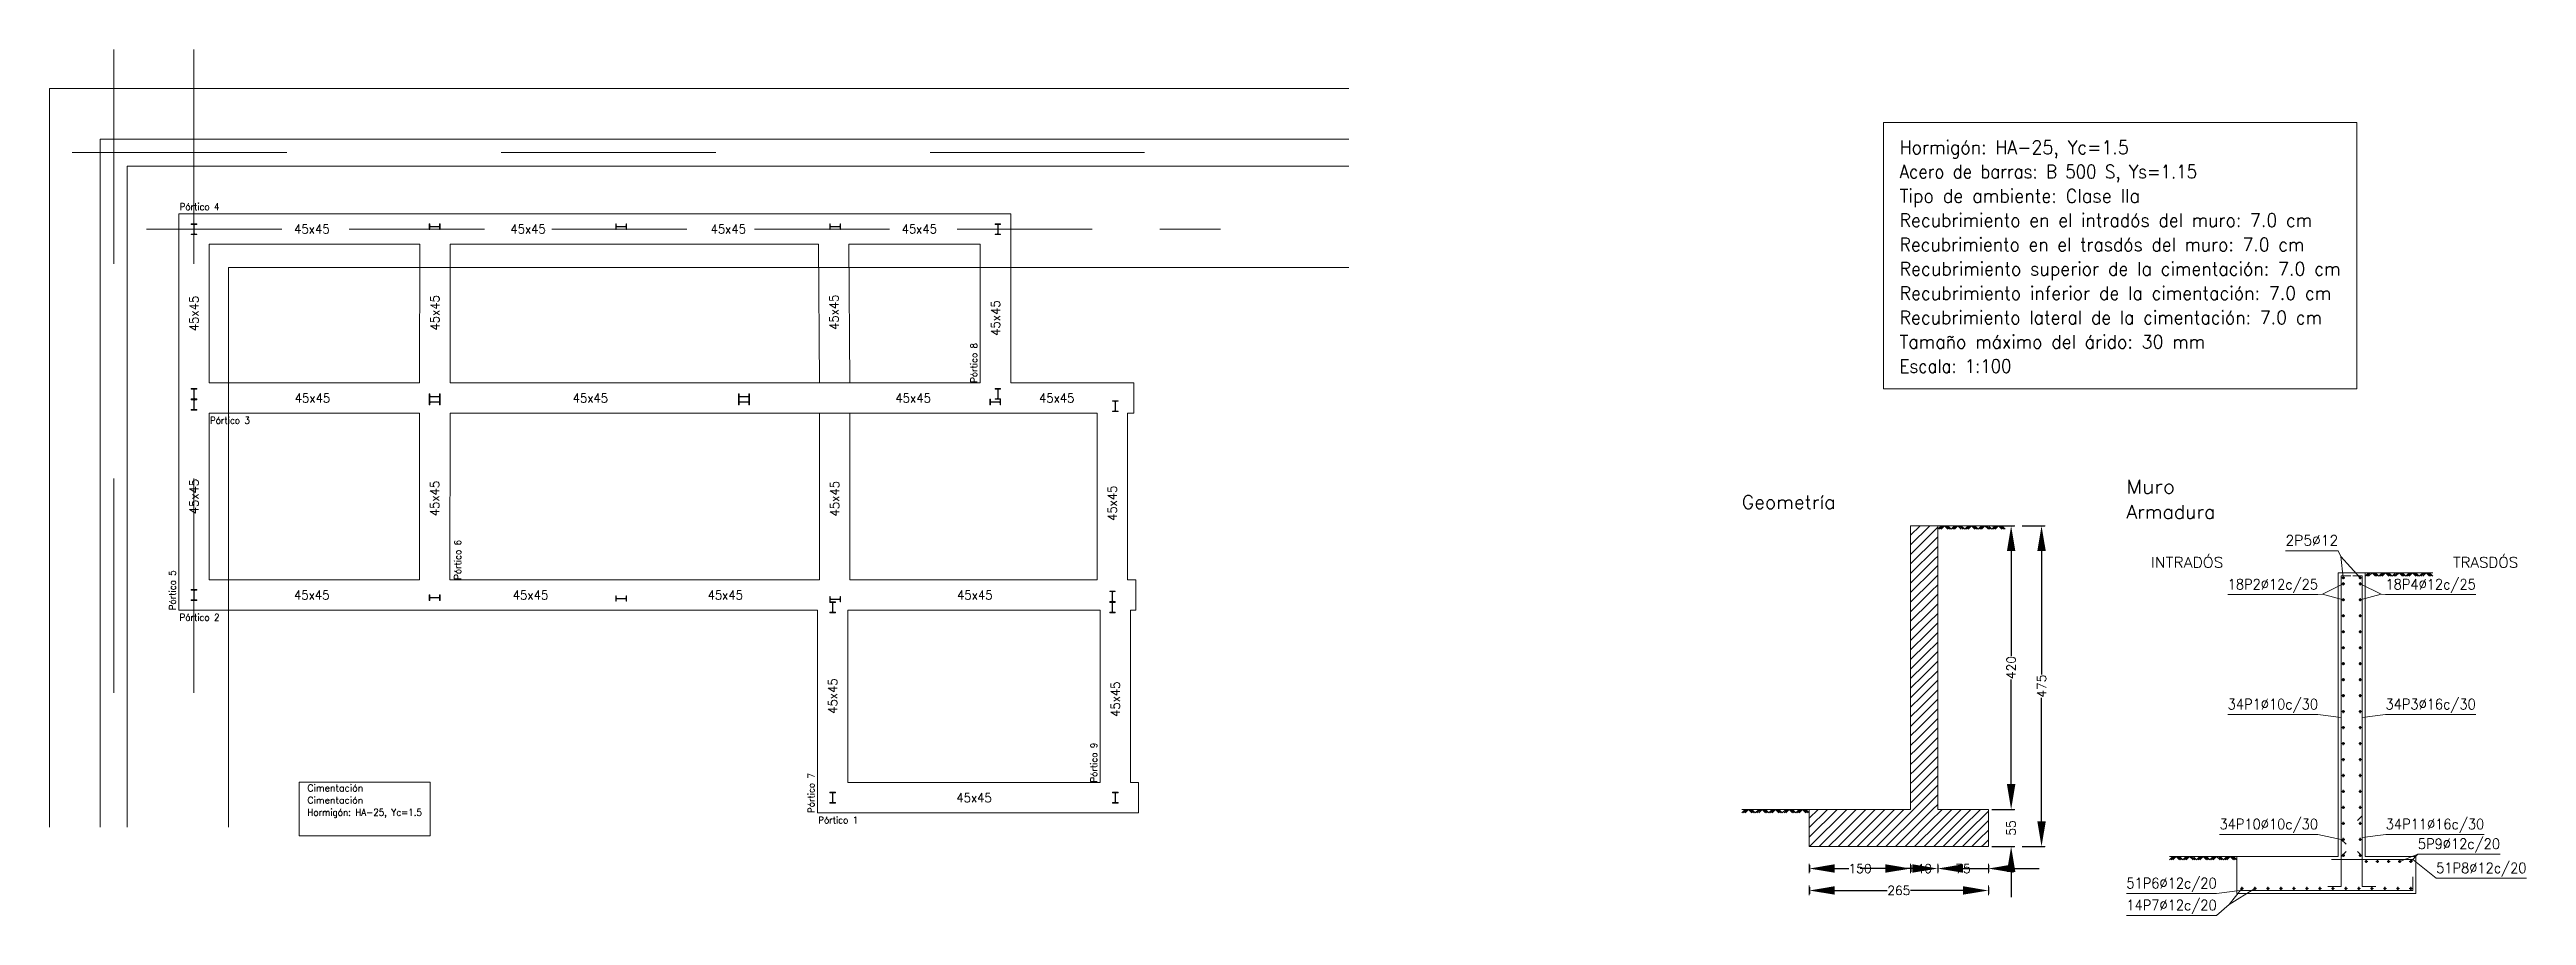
# Model space of a CAD drawing. Header units: millimetres. Extents: x 1 to 227, y -3 to 111.
# Drawn here: x 7.53 to 44.2, y 98.13 to 110.95 of the extents above; entities that cross this region are included whole.
import ezdxf
from ezdxf.enums import TextEntityAlignment as Align

# ---------------------------------------------------------------- set-up
doc = ezdxf.new("R2010")
doc.units = ezdxf.units.MM
for name, pattern in [('CYPE_PUNTO', [0.075, 0, -0.075]), ('Dash', [6.35, 3.175, -3.175]), ('Trazo pequeño', [3, 2, -1])]:
    doc.linetypes.add(name, pattern=pattern)
for name, color, linetype, lineweight in [('A-DETL', 90, 'Continuous', 5), ('BARRAS', 4, 'Continuous', 9), ('COTAS_BARRAS', 3, 'Continuous', 0), ('COTAS_GEOMETRIA', 3, 'Continuous', 0), ('GEOMETRIA', 2, 'Continuous', 0), ('LINEAS_REF_COTAS_GEOMETRIA', 3, 'Continuous', 0), ('MARCAS_SOLAPE', 3, 'Continuous', 0), ('REF_LINEA', 3, 'Continuous', 0), ('S-COLS', 52, 'Continuous', 5), ('TABLAS', 1, 'Continuous', 9), ('TITULOS', 9, 'Continuous', 0), ('VIG_CARAS', 5, 'Continuous', 9), ('VIG_DIM_VIGAS', 3, 'Continuous', 15), ('VIG_REF_PORTICOS', 3, 'Continuous', 9)]:
    doc.layers.add(name, color=color, linetype=linetype, lineweight=lineweight)
doc.styles.add('CYPETXT_0.2_romans', font='romans__.ttf', dxfattribs={"height": 0.133333})
doc.styles.add('CYPETXT_romans', font='romans__.ttf', dxfattribs={"height": 0.2})
doc.dimstyles.new('cype_arrow', dxfattribs={"dimtxt": 0.18, "dimasz": 0.375, "dimexe": 0.05, "dimexo": 0.05, "dimgap": 0, "dimtad": 0, "dimdec": 4, "dimzin": 0, "dimdsep": 46, "dimtxsty": 'CYPETXT_0.2_romans', "dimcen": 0.09, "dimadec": 0, "dimazin": 0, "dimtfac": 1, "dimtdec": 4, "dimtofl": 0, "dimtmove": 2, "dimatfit": 3, "dimfxl": 1, "dimtolj": 1, "dimtzin": 0, "dimarcsym": 0})

msp = doc.modelspace()

# ---------------------------------------------------------------- texts
at = {"layer": 'COTAS_BARRAS', "style": 'CYPETXT_romans'}
for s, height, width, p, p2 in [('2P5%%c12', 0.153333, 0.880959, (40.6289, 103.6079), (41.40965, 103.6079)), ('18P2%%c12c/25', 0.1533333, 0.822558, (39.77315, 102.9579), (41.10965, 102.9579)), ('18P4%%c12c/25', 0.1533333, 0.822558, (42.10965, 102.9579), (43.44615, 102.9579)), ('34P1%%c10c/30', 0.1533333, 0.822558, (39.77315, 101.1829), (41.10965, 101.1829)), ('34P3%%c16c/30', 0.1533333, 0.822558, (42.10965, 101.1829), (43.44615, 101.1829)), ('34P10%%c10c/30', 0.1533333, 0.822566, (39.65165, 99.4079), (41.10965, 99.4079)), ('34P11%%c16c/30', 0.1533333, 0.822566, (42.11265, 99.4079), (43.57065, 99.4079)), ('5P9%%c12c/20', 0.1533333, 0.822548, (42.58965, 99.1154), (43.80465, 99.1154)), ('51P6%%c12c/20', 0.1533333, 0.822558, (38.27315, 98.5329), (39.60965, 98.5329)), ('51P8%%c12c/20', 0.1533333, 0.822558, (42.85965, 98.7579), (44.19615, 98.7579)), ('14P7%%c12c/20', 0.1533333, 0.822558, (38.27315, 98.2079), (39.60965, 98.2079))]:
    msp.add_text(s, height=height, dxfattribs=dict(at, width=width)).set_placement(p, p2, align=Align.FIT)
at = {"layer": 'GEOMETRIA', "color": 7, "style": 'CYPETXT_romans'}
for s, width, p, p2 in [('INTRADÓS', 0.986496, (38.6364, 103.2829), (39.70965, 103.2829)), ('TRASDÓS', 0.951221, (43.10965, 103.2829), (44.07265, 103.2829))]:
    msp.add_text(s, height=0.153333, dxfattribs=dict(at, width=width)).set_placement(p, p2, align=Align.FIT)
at = {"layer": 'TABLAS', "style": 'CYPETXT_romans'}
for s, height, width, p, p2 in [('Hormigón: HA-25, Yc=1.5', 0.2, 0.815898, (34.91565, 109.40511), (38.30865, 109.40511)), ('Acero de barras: B 500 S, Ys=1.15', 0.2, 0.754015, (34.91565, 109.04511), (39.31965, 109.04511)), ('Tipo de ambiente: Clase IIa', 0.2, 0.803072, (34.91565, 108.68511), (38.47365, 108.68511)), ('Recubrimiento en el trasdós del muro: 7.0 cm', 0.2, 0.792923, (34.91565, 107.96511), (40.90665, 107.96511)), ('Recubrimiento en el intradós del muro: 7.0 cm', 0.2, 0.798, (34.91565, 108.32511), (41.02365, 108.32511)), ('Recubrimiento superior de la cimentación: 7.0 cm', 0.2, 0.809656, (34.91565, 107.60511), (41.44365, 107.60511)), ('Recubrimiento inferior de la cimentación: 7.0 cm', 0.2, 0.807638, (34.91565, 107.24511), (41.30565, 107.24511)), ('Recubrimiento lateral de la cimentación: 7.0 cm', 0.2, 0.803067, (34.91565, 106.88511), (41.16765, 106.88511)), ('Tamaño máximo del árido: 30 mm', 0.2, 0.804873, (34.91565, 106.52511), (39.43965, 106.52511)), ('Escala: 1:100', 0.2, 0.774707, (34.91565, 106.16511), (36.57165, 106.16511)), ('Cimentación', 0.1, 0.878873, (11.34451, 99.96868), (12.17251, 99.96868)), ('Cimentación', 0.1, 0.878873, (11.34451, 99.78868), (12.17251, 99.78868)), ('Hormigón: HA-25, Yc=1.5', 0.1, 0.815898, (11.34451, 99.60868), (13.04101, 99.60868))]:
    msp.add_text(s, height=height, dxfattribs=dict(at, width=width)).set_placement(p, p2, align=Align.FIT)
at = {"layer": 'TITULOS', "style": 'CYPETXT_romans'}
for s, width, p, p2 in [('Muro', 0.998916, (38.27315, 104.38124), (38.99615, 104.38124)), ('Geometría', 0.891134, (32.57965, 104.15124), (33.96565, 104.15124)), ('Armadura', 0.909801, (38.27315, 104.00624), (39.59015, 104.00624))]:
    msp.add_text(s, height=0.2, dxfattribs=dict(at, width=width)).set_placement(p, p2, align=Align.FIT)
at = {"layer": 'VIG_DIM_VIGAS', "style": 'CYPETXT_romans', "width": 0.840683}
for rotation, p, p2 in [(0.001749, (11.1494, 108.22908), (11.6734, 108.22909)), (0.001749, (14.34995, 108.22918), (14.87395, 108.2292)), (0.001749, (17.31365, 108.22928), (17.83765, 108.2293)), (0.001749, (20.1416, 108.22938), (20.6656, 108.2294)), (89.989509, (9.73423, 106.78158), (9.73433, 107.30558)), (89.973771, (13.29839, 106.79131), (13.29863, 107.31531)), (90.435402, (19.21036, 106.80031), (19.20638, 107.32429)), (90, (21.59861, 106.71309), (21.59861, 107.23709)), (89.989509, (9.73373, 104.07128), (9.73383, 104.59528)), (89.973771, (13.29709, 104.04231), (13.29733, 104.56631)), (90, (19.21801, 104.03884), (19.21801, 104.56284)), (90, (23.32701, 103.97129), (23.32701, 104.49529)), (90, (19.18901, 101.11739), (19.18901, 101.64139)), (90, (23.37401, 101.07054), (23.37401, 101.59454))]:
    msp.add_text('45x45', height=0.133333, rotation=rotation, dxfattribs=at).set_placement(p, p2, align=Align.FIT)
for p, p2 in [((11.15814, 105.72482), (11.68214, 105.72482)), ((15.27273, 105.72482), (15.79673, 105.72482)), ((20.0509, 105.72482), (20.5749, 105.72482)), ((22.17639, 105.72482), (22.70039, 105.72482)), ((11.14759, 102.80843), (11.67159, 102.80843)), ((14.38609, 102.80843), (14.91009, 102.80843)), ((17.26934, 102.80843), (17.79334, 102.80843)), ((20.96334, 102.80843), (21.48734, 102.80843)), ((20.95284, 99.80692), (21.47684, 99.80692))]:
    msp.add_text('45x45', height=0.133333, dxfattribs=at).set_placement(p, p2, align=Align.FIT)
at = {"layer": 'VIG_REF_PORTICOS', "style": 'CYPETXT_romans', "width": 0.808977}
for s, rotation, p, p2 in [('Pórtico 4', 0.001749, (9.45288, 108.57568), (10.04388, 108.5757)), ('Pórtico 8', 90, (21.26194, 106.01649), (21.26194, 106.60749)), ('Pórtico 6', 89.973771, (13.61997, 103.10002), (13.62024, 103.69102)), ('Pórtico 5', 89.989509, (9.3968, 102.65011), (9.39691, 103.24111)), ('Pórtico 9', 90, (23.03734, 100.09859), (23.03734, 100.68959)), ('Pórtico 7', 90, (18.85234, 99.64859), (18.85234, 100.23959))]:
    msp.add_text(s, height=0.1, rotation=rotation, dxfattribs=at).set_placement(p, p2, align=Align.FIT)
for s, p, p2 in [('Pórtico 3', (9.90234, 105.41149), (10.49334, 105.41149)), ('Pórtico 2', (9.4518, 102.4951), (10.0428, 102.4951)), ('Pórtico 1', (18.90734, 99.49359), (19.49834, 99.49359))]:
    msp.add_text(s, height=0.1, dxfattribs=at).set_placement(p, p2, align=Align.FIT)

# ---------------------------------------------------------------- blocks, each defined once
blk = doc.blocks.new('TINI - IPE - Pilares - IPE 160-2355457-ESTRUCTURA CIMENTACION _ ESTRUCTURA')
at = {"layer": 'S-COLS'}
for p, q in [((-41, 80), (-41, 72.6)), ((41, 80), (-41, 80)), ((-41, 72.6), (-11.5, 72.6)), ((-2.5, 63.6), (-2.5, -63.6)), ((2.5, -63.6), (2.5, 63.6)), ((11.5, 72.6), (41, 72.6)), ((41, 72.6), (41, 80)), ((-11.5, -72.6), (-41, -72.6)), ((-41, -72.6), (-41, -80)), ((-41, -80), (41, -80)), ((41, -72.6), (11.5, -72.6)), ((41, -80), (41, -72.6))]:
    blk.add_line(p, q, dxfattribs=at)
for centre, start, end in [((-11.5, 63.6), 0, 90), ((11.5, 63.6), 90, 180), ((-11.5, -63.6), 270, 0), ((11.5, -63.6), 180, 270)]:
    blk.add_arc(centre, 9, start, end, dxfattribs=at)
blk = doc.blocks.new('TINI - IPE - Pilares - IPE 160-2206085-ESTRUCTURA CIMENTACION _ ESTRUCTURA')
at = {"layer": 'S-COLS'}
for p, q in [((-41, 80), (-41, 72.6)), ((41, 80), (-41, 80)), ((-41, 72.6), (-11.5, 72.6)), ((-2.5, 63.6), (-2.5, -63.6)), ((2.5, -63.6), (2.5, 63.6)), ((11.5, 72.6), (41, 72.6)), ((41, 72.6), (41, 80)), ((-11.5, -72.6), (-41, -72.6)), ((-41, -72.6), (-41, -80)), ((-41, -80), (41, -80)), ((41, -72.6), (11.5, -72.6)), ((41, -80), (41, -72.6))]:
    blk.add_line(p, q, dxfattribs=at)
for centre, start, end in [((-11.5, 63.6), 0, 90), ((11.5, 63.6), 90, 180), ((-11.5, -63.6), 270, 0), ((11.5, -63.6), 180, 270)]:
    blk.add_arc(centre, 9, start, end, dxfattribs=at)
blk = doc.blocks.new('TINI - IPE - Pilares - IPE 160-2206086-ESTRUCTURA CIMENTACION _ ESTRUCTURA')
at = {"layer": 'S-COLS'}
for p, q in [((-41, 80), (41, 80)), ((-41, 72.6), (-41, 80)), ((-11.5, 72.6), (-41, 72.6)), ((-2.5, -63.6), (-2.5, 63.6)), ((2.5, 63.6), (2.5, -63.6)), ((41, 72.6), (11.5, 72.6)), ((41, 80), (41, 72.6)), ((-41, -72.6), (-11.5, -72.6)), ((-41, -80), (-41, -72.6)), ((41, -80), (-41, -80)), ((11.5, -72.6), (41, -72.6)), ((41, -72.6), (41, -80))]:
    blk.add_line(p, q, dxfattribs=at)
for centre, start, end in [((-11.5, 63.6), 360, 90), ((11.5, 63.6), 90, 180), ((-11.5, -63.6), 270, 360), ((11.5, -63.6), 180, 270)]:
    blk.add_arc(centre, 9, start, end, dxfattribs=at)
blk = doc.blocks.new('A$C450033de')
at = {"layer": 'S-COLS', "color": 8}
for name, p in [('TINI - IPE - Pilares - IPE 160-2206086-ESTRUCTURA CIMENTACION _ ESTRUCTURA', (41, 8496)), ('TINI - IPE - Pilares - IPE 160-2206086-ESTRUCTURA CIMENTACION _ ESTRUCTURA', (41, 6058)), ('TINI - IPE - Pilares - IPE 160-2206086-ESTRUCTURA CIMENTACION _ ESTRUCTURA', (41, 5898)), ('TINI - IPE - Pilares - IPE 160-2206085-ESTRUCTURA CIMENTACION _ ESTRUCTURA', (11941, 6058)), ('TINI - IPE - Pilares - IPE 160-2206086-ESTRUCTURA CIMENTACION _ ESTRUCTURA', (41, 3080))]:
    blk.add_blockref(name, p, dxfattribs=at)
for name, p, rotation in [('TINI - IPE - Pilares - IPE 160-2355457-ESTRUCTURA CIMENTACION _ ESTRUCTURA', (3604, 8535), 89.9999999999999), ('TINI - IPE - Pilares - IPE 160-2355457-ESTRUCTURA CIMENTACION _ ESTRUCTURA', (6363, 8535), 89.9999999999999), ('TINI - IPE - Pilares - IPE 160-2206085-ESTRUCTURA CIMENTACION _ ESTRUCTURA', (9533, 8535), 89.9999999999999), ('TINI - IPE - Pilares - IPE 160-2355457-ESTRUCTURA CIMENTACION _ ESTRUCTURA', (11941, 8496), 180), ('TINI - IPE - Pilares - IPE 160-2206085-ESTRUCTURA CIMENTACION _ ESTRUCTURA', (3604, 6019), 269.9999999999999), ('TINI - IPE - Pilares - IPE 160-2206085-ESTRUCTURA CIMENTACION _ ESTRUCTURA', (3604, 5937), 89.9999999999999), ('TINI - IPE - Pilares - IPE 160-2206085-ESTRUCTURA CIMENTACION _ ESTRUCTURA', (8183, 6019), 90.00000000000001), ('TINI - IPE - Pilares - IPE 160-2206085-ESTRUCTURA CIMENTACION _ ESTRUCTURA', (8183, 5937), 89.9999999999999), ('TINI - IPE - Pilares - IPE 160-2206085-ESTRUCTURA CIMENTACION _ ESTRUCTURA', (11902, 5937), 89.9999999999999), ('TINI - IPE - Pilares - IPE 160-2206085-ESTRUCTURA CIMENTACION _ ESTRUCTURA', (13679, 5876), 180), ('TINI - IPE - Pilares - IPE 160-2206085-ESTRUCTURA CIMENTACION _ ESTRUCTURA', (3604, 3041), 269.9999999999999), ('TINI - IPE - Pilares - IPE 160-2206085-ESTRUCTURA CIMENTACION _ ESTRUCTURA', (6363, 3029), 90.00000000000001), ('TINI - IPE - Pilares - IPE 160-2206085-ESTRUCTURA CIMENTACION _ ESTRUCTURA', (9533, 3019), 90.00000000000001), ('TINI - IPE - Pilares - IPE 160-2206085-ESTRUCTURA CIMENTACION _ ESTRUCTURA', (9494, 2898), 180), ('TINI - IPE - Pilares - IPE 160-2206085-ESTRUCTURA CIMENTACION _ ESTRUCTURA', (13637, 3058), 180), ('TINI - IPE - Pilares - IPE 160-2206085-ESTRUCTURA CIMENTACION _ ESTRUCTURA', (13637, 2898), 180), ('TINI - IPE - Pilares - IPE 160-2206085-ESTRUCTURA CIMENTACION _ ESTRUCTURA', (9494, 80), 180), ('TINI - IPE - Pilares - IPE 160-2206085-ESTRUCTURA CIMENTACION _ ESTRUCTURA', (13679, 80), 180)]:
    blk.add_blockref(name, p, dxfattribs=dict(at, rotation=rotation))
blk = doc.blocks.new('*D141')
at = {"layer": 'COTAS_GEOMETRIA', "color": 0, "lineweight": -2, "transparency": 16777216}
for p, q in [((33.58, 98.876), (33.58, 98.776)), ((33.955, 98.826), (34.166, 98.826)), ((34.705, 98.826), (34.494, 98.826)), ((35.08, 98.876), (35.08, 98.776))]:
    blk.add_line(p, q, dxfattribs=at)
at = {"layer": 'COTAS_GEOMETRIA', "color": 0, "transparency": 16777216}
for points in [[(33.955, 98.889), (33.955, 98.764), (33.58, 98.826)], [(34.705, 98.889), (34.705, 98.764), (35.08, 98.826)]]:
    blk.add_solid(points, dxfattribs=at)
at = {"layer": 'Defpoints', "color": 0, "transparency": 16777216}
for p in [(33.58, 98.926), (35.08, 98.926), (35.08, 98.826)]:
    blk.add_point(p, dxfattribs=at)
at = {"layer": 'COTAS_GEOMETRIA', "color": 0, "transparency": 16777216, "insert": (34.33, 98.826), "char_height": 0.1333, "attachment_point": 5, "style": 'CYPETXT_0.2_romans'}
blk.add_mtext('\\A1;150', dxfattribs=at)
blk = doc.blocks.new('*D142')
at = {"layer": 'COTAS_GEOMETRIA', "color": 0, "lineweight": -2, "transparency": 16777216}
for p, q in [((34.705, 98.826), (34.33, 98.826)), ((35.08, 98.876), (35.08, 98.776)), ((35.48, 98.876), (35.48, 98.776)), ((35.855, 98.826), (36.23, 98.826))]:
    blk.add_line(p, q, dxfattribs=at)
at = {"layer": 'COTAS_GEOMETRIA', "color": 0, "transparency": 16777216}
for points in [[(34.705, 98.889), (34.705, 98.764), (35.08, 98.826)], [(35.855, 98.889), (35.855, 98.764), (35.48, 98.826)]]:
    blk.add_solid(points, dxfattribs=at)
at = {"layer": 'Defpoints', "color": 0, "transparency": 16777216}
for p in [(35.08, 98.926), (35.48, 98.926), (35.48, 98.826)]:
    blk.add_point(p, dxfattribs=at)
at = {"layer": 'COTAS_GEOMETRIA', "color": 0, "transparency": 16777216, "insert": (35.28, 98.826), "char_height": 0.1333, "attachment_point": 5, "style": 'CYPETXT_0.2_romans'}
blk.add_mtext('\\A1;40', dxfattribs=at)
blk = doc.blocks.new('*D143')
at = {"layer": 'COTAS_GEOMETRIA', "color": 0, "lineweight": -2, "transparency": 16777216}
for p, q in [((35.105, 98.826), (34.73, 98.826)), ((35.48, 98.876), (35.48, 98.776)), ((36.23, 98.876), (36.23, 98.776)), ((36.605, 98.826), (36.98, 98.826))]:
    blk.add_line(p, q, dxfattribs=at)
at = {"layer": 'COTAS_GEOMETRIA', "color": 0, "transparency": 16777216}
for points in [[(35.105, 98.889), (35.105, 98.764), (35.48, 98.826)], [(36.605, 98.889), (36.605, 98.764), (36.23, 98.826)]]:
    blk.add_solid(points, dxfattribs=at)
at = {"layer": 'Defpoints', "color": 0, "transparency": 16777216}
for p in [(35.48, 98.926), (36.23, 98.926), (36.23, 98.826)]:
    blk.add_point(p, dxfattribs=at)
at = {"layer": 'COTAS_GEOMETRIA', "color": 0, "transparency": 16777216, "insert": (35.855, 98.826), "char_height": 0.1333, "attachment_point": 5, "style": 'CYPETXT_0.2_romans'}
blk.add_mtext('\\A1;75', dxfattribs=at)
blk = doc.blocks.new('*D144')
at = {"layer": 'COTAS_GEOMETRIA', "color": 0, "lineweight": -2, "transparency": 16777216}
for p, q in [((33.58, 98.551), (33.58, 98.451)), ((33.955, 98.501), (34.73, 98.501)), ((35.855, 98.501), (35.079, 98.501)), ((36.23, 98.551), (36.23, 98.451))]:
    blk.add_line(p, q, dxfattribs=at)
at = {"layer": 'COTAS_GEOMETRIA', "color": 0, "transparency": 16777216}
for points in [[(33.955, 98.564), (33.955, 98.439), (33.58, 98.501)], [(35.855, 98.564), (35.855, 98.439), (36.23, 98.501)]]:
    blk.add_solid(points, dxfattribs=at)
at = {"layer": 'Defpoints', "color": 0, "transparency": 16777216}
for p in [(33.58, 98.601), (36.23, 98.601), (36.23, 98.501)]:
    blk.add_point(p, dxfattribs=at)
at = {"layer": 'COTAS_GEOMETRIA', "color": 0, "transparency": 16777216, "insert": (34.905, 98.501), "char_height": 0.1333, "attachment_point": 5, "style": 'CYPETXT_0.2_romans'}
blk.add_mtext('\\A1;265', dxfattribs=at)
blk = doc.blocks.new('*D145')
at = {"layer": 'COTAS_GEOMETRIA', "color": 0, "lineweight": -2, "transparency": 16777216}
for p, q in [((36.567, 100.076), (36.567, 100.451)), ((36.28, 99.701), (36.617, 99.701)), ((36.28, 99.151), (36.617, 99.151)), ((36.567, 98.776), (36.567, 98.401))]:
    blk.add_line(p, q, dxfattribs=at)
at = {"layer": 'COTAS_GEOMETRIA', "color": 0, "transparency": 16777216}
for points in [[(36.505, 100.076), (36.63, 100.076), (36.567, 99.701)], [(36.505, 98.776), (36.63, 98.776), (36.567, 99.151)]]:
    blk.add_solid(points, dxfattribs=at)
at = {"layer": 'Defpoints', "color": 0, "transparency": 16777216}
for p in [(36.23, 99.701), (36.567, 99.701), (36.23, 99.151)]:
    blk.add_point(p, dxfattribs=at)
at = {"layer": 'COTAS_GEOMETRIA', "color": 0, "transparency": 16777216, "insert": (36.567, 99.426), "char_height": 0.1333, "attachment_point": 5, "rotation": 90, "style": 'CYPETXT_0.2_romans'}
blk.add_mtext('\\A1;55', dxfattribs=at)
blk = doc.blocks.new('*D146')
at = {"layer": 'COTAS_GEOMETRIA', "color": 0, "lineweight": -2, "transparency": 16777216}
for p, q in [((36.28, 103.901), (36.617, 103.901)), ((36.567, 103.526), (36.567, 101.976)), ((36.567, 100.076), (36.567, 101.627)), ((36.28, 99.701), (36.617, 99.701))]:
    blk.add_line(p, q, dxfattribs=at)
at = {"layer": 'COTAS_GEOMETRIA', "color": 0, "transparency": 16777216}
for points in [[(36.505, 103.526), (36.63, 103.526), (36.567, 103.901)], [(36.505, 100.076), (36.63, 100.076), (36.567, 99.701)]]:
    blk.add_solid(points, dxfattribs=at)
at = {"layer": 'Defpoints', "color": 0, "transparency": 16777216}
for p in [(36.23, 103.901), (36.567, 103.901), (36.23, 99.701)]:
    blk.add_point(p, dxfattribs=at)
at = {"layer": 'COTAS_GEOMETRIA', "color": 0, "transparency": 16777216, "insert": (36.567, 101.801), "char_height": 0.1333, "attachment_point": 5, "rotation": 90, "style": 'CYPETXT_0.2_romans'}
blk.add_mtext('\\A1;420', dxfattribs=at)
blk = doc.blocks.new('*D147')
at = {"layer": 'COTAS_GEOMETRIA', "color": 0, "lineweight": -2, "transparency": 16777216}
for p, q in [((36.73, 103.901), (37.067, 103.901)), ((37.017, 103.526), (37.017, 101.701)), ((37.017, 99.526), (37.017, 101.352)), ((36.73, 99.151), (37.067, 99.151))]:
    blk.add_line(p, q, dxfattribs=at)
at = {"layer": 'COTAS_GEOMETRIA', "color": 0, "transparency": 16777216}
for points in [[(36.955, 103.526), (37.08, 103.526), (37.017, 103.901)], [(36.955, 99.526), (37.08, 99.526), (37.017, 99.151)]]:
    blk.add_solid(points, dxfattribs=at)
at = {"layer": 'Defpoints', "color": 0, "transparency": 16777216}
for p in [(36.68, 103.901), (37.017, 103.901), (36.68, 99.151)]:
    blk.add_point(p, dxfattribs=at)
at = {"layer": 'COTAS_GEOMETRIA', "color": 0, "transparency": 16777216, "insert": (37.017, 101.526), "char_height": 0.1333, "attachment_point": 5, "rotation": 90, "style": 'CYPETXT_0.2_romans'}
blk.add_mtext('\\A1;475', dxfattribs=at)

# ---------------------------------------------------------------- dimensions: what is measured, and where the dimension line sits
at = {"layer": 'COTAS_GEOMETRIA'}
for p1, p2, distance, text, picture, middle in [((36.22965, 99.70124), (36.22965, 103.90124), -0.3375, '420', '*D146', (36.56715, 101.80124)), ((36.67965, 99.15124), (36.67965, 103.90124), -0.3375, '475', '*D147', (37.01715, 101.52624)), ((36.22965, 99.15124), (36.22965, 99.70124), -0.3375, '55', '*D145', (36.56715, 99.42624)), ((33.57965, 98.92624), (35.07965, 98.92624), -0.1, '150', '*D141', (34.32965, 98.82624)), ((35.07965, 98.92624), (35.47965, 98.92624), -0.1, '40', '*D142', (35.27965, 98.82624)), ((35.47965, 98.92624), (36.22965, 98.92624), -0.1, '75', '*D143', (35.85465, 98.82624)), ((33.57965, 98.60124), (36.22965, 98.60124), -0.1, '265', '*D144', (34.90465, 98.50124))]:
    dim = msp.add_aligned_dim(p1=p1, p2=p2, distance=distance, text=text, dimstyle='cype_arrow', dxfattribs=at)
    dim.commit()
    dim.dimension.update_dxf_attribs({"geometry": picture, "text_midpoint": middle})

# ---------------------------------------------------------------- linework, layer by layer
at = {"layer": 'A-DETL', "linetype": 'Dash', "lineweight": 9}
for p, q in [((8.47734, 110.95209), (8.47734, 99.43959)), ((9.66434, 110.95209), (9.66434, 99.43959)), ((7.86434, 109.42709), (26.76434, 109.42709))]:
    msp.add_line(p, q, dxfattribs=at)
at = {"layer": 'A-DETL', "linetype": 'Trazo pequeño', "lineweight": 20}
msp.add_line((8.96434, 108.29109), (24.86434, 108.29109), dxfattribs=at)
at = {"layer": 'BARRAS'}
for p, q in [((41.46215, 103.13124), (41.50715, 103.13124)), ((41.46215, 103.04124), (41.50715, 103.04124)), ((41.48465, 103.10874), (41.48465, 103.15374)), ((41.48465, 103.01874), (41.48465, 103.06374)), ((41.71215, 103.13124), (41.75715, 103.13124)), ((41.71215, 103.04124), (41.75715, 103.04124)), ((41.73465, 103.10874), (41.73465, 103.15374)), ((41.73465, 103.01874), (41.73465, 103.06374)), ((41.46215, 102.80477), (41.50715, 102.80477)), ((41.48465, 102.78227), (41.48465, 102.82727)), ((41.71215, 102.80477), (41.75715, 102.80477)), ((41.73465, 102.78227), (41.73465, 102.82727)), ((41.46215, 102.56829), (41.50715, 102.56829)), ((41.46215, 102.33182), (41.50715, 102.33182)), ((41.48465, 102.54579), (41.48465, 102.59079)), ((41.48465, 102.30932), (41.48465, 102.35432)), ((41.71215, 102.56829), (41.75715, 102.56829)), ((41.71215, 102.33182), (41.75715, 102.33182)), ((41.73465, 102.54579), (41.73465, 102.59079)), ((41.73465, 102.30932), (41.73465, 102.35432)), ((41.46215, 102.09535), (41.50715, 102.09535)), ((41.48465, 102.07285), (41.48465, 102.11785)), ((41.71215, 102.09535), (41.75715, 102.09535)), ((41.73465, 102.07285), (41.73465, 102.11785)), ((41.46215, 101.85888), (41.50715, 101.85888)), ((41.46215, 101.62241), (41.50715, 101.62241)), ((41.48465, 101.83638), (41.48465, 101.88138)), ((41.48465, 101.59991), (41.48465, 101.64491)), ((41.71215, 101.85888), (41.75715, 101.85888)), ((41.71215, 101.62241), (41.75715, 101.62241)), ((41.73465, 101.83638), (41.73465, 101.88138)), ((41.73465, 101.59991), (41.73465, 101.64491)), ((41.46215, 101.38594), (41.50715, 101.38594)), ((41.48465, 101.36344), (41.48465, 101.40844)), ((41.71215, 101.38594), (41.75715, 101.38594)), ((41.73465, 101.36344), (41.73465, 101.40844)), ((41.46215, 101.14947), (41.50715, 101.14947)), ((41.46215, 100.913), (41.50715, 100.913)), ((41.48465, 101.12697), (41.48465, 101.17197)), ((41.48465, 100.8905), (41.48465, 100.9355)), ((41.71215, 101.14947), (41.75715, 101.14947)), ((41.71215, 100.913), (41.75715, 100.913)), ((41.73465, 101.12697), (41.73465, 101.17197)), ((41.73465, 100.8905), (41.73465, 100.9355)), ((41.46215, 100.67653), (41.50715, 100.67653)), ((41.48465, 100.65403), (41.48465, 100.69903)), ((41.71215, 100.67653), (41.75715, 100.67653)), ((41.73465, 100.65403), (41.73465, 100.69903)), ((41.46215, 100.44006), (41.50715, 100.44006)), ((41.46215, 100.20359), (41.50715, 100.20359)), ((41.48465, 100.41756), (41.48465, 100.46256)), ((41.48465, 100.18109), (41.48465, 100.22609)), ((41.71215, 100.44006), (41.75715, 100.44006)), ((41.71215, 100.20359), (41.75715, 100.20359)), ((41.73465, 100.41756), (41.73465, 100.46256)), ((41.73465, 100.18109), (41.73465, 100.22609)), ((41.46215, 99.96712), (41.50715, 99.96712)), ((41.48465, 99.94462), (41.48465, 99.98962)), ((41.48465, 99.70815), (41.48465, 99.75315)), ((41.71215, 99.96712), (41.75715, 99.96712)), ((41.73465, 99.94462), (41.73465, 99.98962)), ((41.73465, 99.70815), (41.73465, 99.75315)), ((41.46215, 99.73065), (41.50715, 99.73065)), ((41.46215, 99.49418), (41.50715, 99.49418)), ((41.48465, 99.47168), (41.48465, 99.51668)), ((41.71215, 99.73065), (41.75715, 99.73065)), ((41.71215, 99.49418), (41.75715, 99.49418)), ((41.73465, 99.47168), (41.73465, 99.51668)), ((41.46215, 99.25771), (41.50715, 99.25771)), ((41.46215, 99.02124), (41.50715, 99.02124)), ((41.48465, 99.23521), (41.48465, 99.28021)), ((41.48465, 98.99874), (41.48465, 99.04374)), ((41.71215, 99.25771), (41.75715, 99.25771)), ((41.71215, 99.02124), (41.75715, 99.02124)), ((41.73465, 99.23521), (41.73465, 99.28021)), ((41.73465, 98.99874), (41.73465, 99.04374)), ((41.80215, 98.93124), (41.84715, 98.93124)), ((41.82465, 98.90874), (41.82465, 98.95374)), ((41.96715, 98.93124), (42.01215, 98.93124)), ((41.98965, 98.90874), (41.98965, 98.95374)), ((42.13215, 98.93124), (42.17715, 98.93124)), ((42.15465, 98.90874), (42.15465, 98.95374)), ((42.29715, 98.93124), (42.34215, 98.93124)), ((42.31965, 98.90874), (42.31965, 98.95374)), ((42.46215, 98.93124), (42.50715, 98.93124)), ((42.48465, 98.90874), (42.48465, 98.95374)), ((39.96215, 98.53124), (40.00715, 98.53124)), ((39.98465, 98.50874), (39.98465, 98.55374)), ((40.15446, 98.53124), (40.19946, 98.53124)), ((40.17696, 98.50874), (40.17696, 98.55374)), ((40.34677, 98.53124), (40.39177, 98.53124)), ((40.36927, 98.50874), (40.36927, 98.55374)), ((40.53908, 98.53124), (40.58408, 98.53124)), ((40.56158, 98.50874), (40.56158, 98.55374)), ((40.73138, 98.53124), (40.77638, 98.53124)), ((40.75388, 98.50874), (40.75388, 98.55374)), ((40.92369, 98.53124), (40.96869, 98.53124)), ((40.94619, 98.50874), (40.94619, 98.55374)), ((41.116, 98.53124), (41.161, 98.53124)), ((41.1385, 98.50874), (41.1385, 98.55374)), ((41.30831, 98.53124), (41.35331, 98.53124)), ((41.33081, 98.50874), (41.33081, 98.55374)), ((41.50062, 98.53124), (41.54562, 98.53124)), ((41.52312, 98.50874), (41.52312, 98.55374)), ((41.69292, 98.53124), (41.73792, 98.53124)), ((41.71542, 98.50874), (41.71542, 98.55374)), ((41.88523, 98.53124), (41.93023, 98.53124)), ((41.90773, 98.50874), (41.90773, 98.55374)), ((42.07754, 98.53124), (42.12254, 98.53124)), ((42.10004, 98.50874), (42.10004, 98.55374)), ((42.26985, 98.53124), (42.31485, 98.53124)), ((42.29235, 98.50874), (42.29235, 98.55374)), ((42.46215, 98.53124), (42.50715, 98.53124)), ((42.48465, 98.50874), (42.48465, 98.55374))]:
    msp.add_line(p, q, dxfattribs=at)
for points in [[(41.59465, 103.16124), (41.45465, 103.16124), (41.45465, 99.00624)], [(41.76465, 99.00624), (41.76465, 103.16124), (41.62465, 103.16124)], [(41.96465, 98.56124), (41.76465, 98.56124), (41.76465, 99.00624), (41.76465, 99.60624)], [(41.45465, 99.25624), (41.45465, 99.00624), (41.45465, 98.56124), (41.25465, 98.56124)], [(39.95465, 98.50124), (42.51465, 98.50124), (42.51465, 98.70124)], [(42.51465, 98.96124), (41.80965, 98.96124), (41.30965, 98.96124)]]:
    msp.add_lwpolyline(points, dxfattribs=at)
for centre in [(41.48465, 103.13124), (41.48465, 103.04124), (41.73465, 103.13124), (41.73465, 103.04124), (41.48465, 102.80477), (41.73465, 102.80477), (41.48465, 102.56829), (41.48465, 102.33182), (41.73465, 102.56829), (41.73465, 102.33182), (41.48465, 102.09535), (41.73465, 102.09535), (41.48465, 101.85888), (41.48465, 101.62241), (41.73465, 101.85888), (41.73465, 101.62241), (41.48465, 101.38594), (41.73465, 101.38594), (41.48465, 101.14947), (41.48465, 100.913), (41.73465, 101.14947), (41.73465, 100.913), (41.48465, 100.67653), (41.73465, 100.67653), (41.48465, 100.44006), (41.48465, 100.20359), (41.73465, 100.44006), (41.73465, 100.20359), (41.48465, 99.96712), (41.48465, 99.73065), (41.73465, 99.96712), (41.73465, 99.73065), (41.48465, 99.49418), (41.73465, 99.49418), (41.48465, 99.25771), (41.48465, 99.02124), (41.73465, 99.25771), (41.73465, 99.02124), (41.82465, 98.93124), (41.98965, 98.93124), (42.15465, 98.93124), (42.31965, 98.93124), (42.48465, 98.93124), (39.98465, 98.53124), (40.17696, 98.53124), (40.36927, 98.53124), (40.56158, 98.53124), (40.75388, 98.53124), (40.94619, 98.53124), (41.1385, 98.53124), (41.33081, 98.53124), (41.52312, 98.53124), (41.71542, 98.53124), (41.90773, 98.53124), (42.10004, 98.53124), (42.29235, 98.53124), (42.48465, 98.53124)]:
    msp.add_circle(centre, 0.015, dxfattribs=at)
at = {"layer": 'GEOMETRIA'}
for p, q in [((35.07965, 103.61839), (35.3625, 103.90124)), ((35.07965, 103.75981), (35.22108, 103.90124)), ((35.07965, 103.47697), (35.4771, 103.87442)), ((35.4771, 103.87442), (35.47965, 103.87697)), ((35.47965, 103.85124), (35.52965, 103.90124)), ((35.47965, 103.90124), (36.47965, 103.90124)), ((35.50465, 103.85124), (35.55465, 103.90124)), ((35.60465, 103.90124), (35.65465, 103.85124)), ((35.70465, 103.85124), (35.75465, 103.90124)), ((35.80465, 103.90124), (35.85465, 103.85124)), ((35.90465, 103.85124), (35.95465, 103.90124)), ((36.00465, 103.90124), (36.05465, 103.85124)), ((36.10465, 103.85124), (36.15465, 103.90124)), ((36.20465, 103.90124), (36.25465, 103.85124)), ((36.30465, 103.85124), (36.35465, 103.90124)), ((36.40465, 103.90124), (36.45465, 103.85124)), ((36.42965, 103.90124), (36.47965, 103.85124)), ((35.07965, 103.33555), (35.46221, 103.71811)), ((35.07965, 103.19413), (35.44733, 103.5618)), ((35.43244, 103.40549), (35.47965, 103.45271)), ((35.44733, 103.5618), (35.47965, 103.59413)), ((35.46221, 103.71811), (35.47965, 103.73555)), ((35.07965, 103.05271), (35.43244, 103.40549)), ((35.07965, 102.91129), (35.41755, 103.24919)), ((35.07965, 102.76986), (35.40267, 103.09288)), ((35.40267, 103.09288), (35.47965, 103.16986)), ((35.41755, 103.24919), (35.47965, 103.31129)), ((35.07965, 102.62844), (35.38778, 102.93657)), ((35.07965, 102.48702), (35.37289, 102.78026)), ((35.35801, 102.62396), (35.47965, 102.7456)), ((35.37289, 102.78026), (35.47965, 102.88702)), ((35.38778, 102.93657), (35.47965, 103.02844)), ((35.07965, 102.3456), (35.35801, 102.62396)), ((35.07965, 102.20418), (35.34312, 102.46765)), ((35.07965, 102.06276), (35.32824, 102.31134)), ((35.31335, 102.15503), (35.47965, 102.32134)), ((35.32824, 102.31134), (35.47965, 102.46276)), ((35.34312, 102.46765), (35.47965, 102.60418)), ((35.07965, 101.92134), (35.31335, 102.15503)), ((35.07965, 101.77992), (35.29846, 101.99872)), ((35.28358, 101.84242), (35.47965, 102.03849)), ((35.29846, 101.99872), (35.47965, 102.17992)), ((35.07965, 101.63849), (35.28358, 101.84242)), ((35.07965, 101.49707), (35.26869, 101.68611)), ((35.23892, 101.37349), (35.47965, 101.61423)), ((35.2538, 101.5298), (35.47965, 101.75565)), ((35.26869, 101.68611), (35.47965, 101.89707)), ((35.07965, 101.35565), (35.2538, 101.5298)), ((35.07965, 101.21423), (35.23892, 101.37349)), ((35.07965, 101.07281), (35.22403, 101.21718)), ((35.20914, 101.06088), (35.47965, 101.33139)), ((35.22403, 101.21718), (35.47965, 101.47281)), ((35.07965, 100.93139), (35.20914, 101.06088)), ((35.07965, 100.78997), (35.19426, 100.90457)), ((35.16448, 100.59195), (35.47965, 100.90712)), ((35.17937, 100.74826), (35.47965, 101.04854)), ((35.19426, 100.90457), (35.47965, 101.18997)), ((35.07965, 100.64854), (35.17937, 100.74826)), ((35.07965, 100.50712), (35.16448, 100.59195)), ((35.11982, 100.12303), (35.47965, 100.48286)), ((35.13471, 100.27934), (35.47965, 100.62428)), ((35.1496, 100.43565), (35.47965, 100.7657)), ((35.07965, 100.3657), (35.1496, 100.43565)), ((35.07965, 100.22428), (35.13471, 100.27934)), ((35.07965, 100.08286), (35.11982, 100.12303)), ((35.09005, 99.81041), (35.47965, 100.20002)), ((35.10494, 99.96672), (35.47965, 100.34144)), ((35.07965, 99.94144), (35.10494, 99.96672)), ((35.07965, 99.80002), (35.09005, 99.81041)), ((35.12229, 99.70124), (35.47965, 100.0586)), ((35.26372, 99.70124), (35.47965, 99.91717)), ((35.40514, 99.70124), (35.47965, 99.77575)), ((32.57965, 99.65124), (32.62965, 99.70124)), ((32.57965, 99.70124), (33.57965, 99.70124)), ((32.60465, 99.65124), (32.65465, 99.70124)), ((32.70465, 99.70124), (32.75465, 99.65124)), ((32.80465, 99.65124), (32.85465, 99.70124)), ((32.90465, 99.70124), (32.95465, 99.65124)), ((33.00465, 99.65124), (33.05465, 99.70124)), ((33.10465, 99.70124), (33.15465, 99.65124)), ((33.20465, 99.65124), (33.25465, 99.70124)), ((33.30465, 99.70124), (33.35465, 99.65124)), ((33.40465, 99.65124), (33.45465, 99.70124)), ((33.50465, 99.70124), (33.55465, 99.65124)), ((33.52965, 99.70124), (33.57965, 99.65124)), ((33.57965, 99.28997), (33.99092, 99.70124)), ((33.57965, 99.43139), (33.8495, 99.70124)), ((33.57965, 99.57281), (33.70808, 99.70124)), ((33.5839, 99.15279), (34.13235, 99.70124)), ((33.8072, 99.23467), (34.27377, 99.70124)), ((34.00661, 99.15124), (34.25379, 99.39842)), ((34.0305, 99.31654), (34.41519, 99.70124)), ((34.14803, 99.15124), (34.47709, 99.4803)), ((34.25379, 99.39842), (34.55661, 99.70124)), ((34.28945, 99.15124), (34.70039, 99.56217)), ((34.43087, 99.15124), (34.92368, 99.64405)), ((34.47709, 99.4803), (34.69803, 99.70124)), ((34.57229, 99.15124), (35.1085, 99.68744)), ((34.70039, 99.56217), (34.83945, 99.70124)), ((34.71372, 99.15124), (35.20417, 99.64169)), ((34.85514, 99.15124), (35.29983, 99.59593)), ((34.92368, 99.64405), (34.98087, 99.70124)), ((34.99656, 99.15124), (35.3955, 99.55018)), ((35.1085, 99.68744), (35.12229, 99.70124)), ((35.13798, 99.15124), (35.49117, 99.50442)), ((35.20417, 99.64169), (35.26372, 99.70124)), ((35.2794, 99.15124), (35.58684, 99.45867)), ((35.29983, 99.59593), (35.40514, 99.70124)), ((35.3955, 99.55018), (35.51825, 99.67293)), ((35.42082, 99.15124), (35.6825, 99.41292)), ((35.49117, 99.50442), (35.59984, 99.6131)), ((35.51825, 99.67293), (35.54656, 99.70124)), ((35.58684, 99.45867), (35.68143, 99.55327)), ((35.59984, 99.6131), (35.68798, 99.70124)), ((35.68143, 99.55327), (35.8294, 99.70124)), ((35.6825, 99.41292), (35.76302, 99.49343)), ((35.76302, 99.49343), (35.97082, 99.70124)), ((35.77817, 99.36716), (35.84461, 99.4336)), ((35.84461, 99.4336), (36.11224, 99.70124)), ((35.87384, 99.32141), (35.9262, 99.37377)), ((35.9262, 99.37377), (36.22965, 99.67722)), ((36.00779, 99.31394), (36.22965, 99.5358)), ((36.08938, 99.25411), (36.22965, 99.39438)), ((33.58235, 99.15124), (33.5839, 99.15279)), ((33.72377, 99.15124), (33.8072, 99.23467)), ((33.86519, 99.15124), (34.0305, 99.31654)), ((35.56224, 99.15124), (35.77817, 99.36716)), ((35.70367, 99.15124), (35.87384, 99.32141)), ((35.84509, 99.15124), (35.96951, 99.27565)), ((35.96951, 99.27565), (36.00779, 99.31394)), ((35.98651, 99.15124), (36.06517, 99.2299)), ((36.06517, 99.2299), (36.08938, 99.25411)), ((36.12793, 99.15124), (36.16084, 99.18415)), ((36.16084, 99.18415), (36.17097, 99.19427)), ((36.17097, 99.19427), (36.22965, 99.25296))]:
    msp.add_line(p, q, dxfattribs=at)
at = {"layer": 'GEOMETRIA', "color": 7}
for p, q in [((41.80965, 103.15624), (41.85965, 103.20624)), ((41.80965, 103.20624), (42.80965, 103.20624)), ((41.83465, 103.15624), (41.88465, 103.20624)), ((41.93465, 103.20624), (41.98465, 103.15624)), ((42.03465, 103.15624), (42.08465, 103.20624)), ((42.13465, 103.20624), (42.18465, 103.15624)), ((42.23465, 103.15624), (42.28465, 103.20624)), ((42.33465, 103.20624), (42.38465, 103.15624)), ((42.43465, 103.15624), (42.48465, 103.20624)), ((42.53465, 103.20624), (42.58465, 103.15624)), ((42.63465, 103.15624), (42.68465, 103.20624)), ((42.73465, 103.20624), (42.78465, 103.15624)), ((42.75965, 103.20624), (42.80965, 103.15624)), ((38.90965, 98.95624), (38.95965, 99.00624)), ((38.90965, 99.00624), (39.90965, 99.00624)), ((38.93465, 98.95624), (38.98465, 99.00624)), ((39.03465, 99.00624), (39.08465, 98.95624)), ((39.13465, 98.95624), (39.18465, 99.00624)), ((39.23465, 99.00624), (39.28465, 98.95624)), ((39.33465, 98.95624), (39.38465, 99.00624)), ((39.43465, 99.00624), (39.48465, 98.95624)), ((39.53465, 98.95624), (39.58465, 99.00624)), ((39.63465, 99.00624), (39.68465, 98.95624)), ((39.73465, 98.95624), (39.78465, 99.00624)), ((39.83465, 99.00624), (39.88465, 98.95624)), ((39.85965, 99.00624), (39.90965, 98.95624))]:
    msp.add_line(p, q, dxfattribs=at)
at = {"layer": 'GEOMETRIA'}
for points in [[(35.07965, 99.70124), (33.57965, 99.70124), (33.57965, 99.15124), (36.22965, 99.15124), (36.22965, 99.70124), (35.47965, 99.70124), (35.47965, 103.90124), (35.07965, 103.90124), (35.07965, 99.70124)], [(41.40965, 103.20624), (41.40965, 99.00624), (39.90965, 99.00624), (39.90965, 98.45624), (42.55965, 98.45624), (42.55965, 99.00624), (41.80965, 99.00624), (41.80965, 103.20624), (41.40965, 103.20624)]]:
    msp.add_lwpolyline(points, close=True, dxfattribs=at)
for points in [[(35.52965, 103.85124), (35.57965, 103.90124), (35.62965, 103.85124)], [(35.62965, 103.90124), (35.67965, 103.85124), (35.72965, 103.90124)], [(35.72965, 103.85124), (35.77965, 103.90124), (35.82965, 103.85124)], [(35.82965, 103.90124), (35.87965, 103.85124), (35.92965, 103.90124)], [(35.92965, 103.85124), (35.97965, 103.90124), (36.02965, 103.85124)], [(36.02965, 103.90124), (36.07965, 103.85124), (36.12965, 103.90124)], [(36.12965, 103.85124), (36.17965, 103.90124), (36.22965, 103.85124)], [(36.22965, 103.90124), (36.27965, 103.85124), (36.32965, 103.90124)], [(36.32965, 103.85124), (36.37965, 103.90124), (36.42965, 103.85124)], [(32.62965, 99.65124), (32.67965, 99.70124), (32.72965, 99.65124)], [(32.72965, 99.70124), (32.77965, 99.65124), (32.82965, 99.70124)], [(32.82965, 99.65124), (32.87965, 99.70124), (32.92965, 99.65124)], [(32.92965, 99.70124), (32.97965, 99.65124), (33.02965, 99.70124)], [(33.02965, 99.65124), (33.07965, 99.70124), (33.12965, 99.65124)], [(33.12965, 99.70124), (33.17965, 99.65124), (33.22965, 99.70124)], [(33.22965, 99.65124), (33.27965, 99.70124), (33.32965, 99.65124)], [(33.32965, 99.70124), (33.37965, 99.65124), (33.42965, 99.70124)], [(33.42965, 99.65124), (33.47965, 99.70124), (33.52965, 99.65124)]]:
    msp.add_lwpolyline(points, dxfattribs=at)
at = {"layer": 'GEOMETRIA', "color": 7}
for points in [[(41.85965, 103.15624), (41.90965, 103.20624), (41.95965, 103.15624)], [(41.95965, 103.20624), (42.00965, 103.15624), (42.05965, 103.20624)], [(42.05965, 103.15624), (42.10965, 103.20624), (42.15965, 103.15624)], [(42.15965, 103.20624), (42.20965, 103.15624), (42.25965, 103.20624)], [(42.25965, 103.15624), (42.30965, 103.20624), (42.35965, 103.15624)], [(42.35965, 103.20624), (42.40965, 103.15624), (42.45965, 103.20624)], [(42.45965, 103.15624), (42.50965, 103.20624), (42.55965, 103.15624)], [(42.55965, 103.20624), (42.60965, 103.15624), (42.65965, 103.20624)], [(42.65965, 103.15624), (42.70965, 103.20624), (42.75965, 103.15624)], [(38.95965, 98.95624), (39.00965, 99.00624), (39.05965, 98.95624)], [(39.05965, 99.00624), (39.10965, 98.95624), (39.15965, 99.00624)], [(39.15965, 98.95624), (39.20965, 99.00624), (39.25965, 98.95624)], [(39.25965, 99.00624), (39.30965, 98.95624), (39.35965, 99.00624)], [(39.35965, 98.95624), (39.40965, 99.00624), (39.45965, 98.95624)], [(39.45965, 99.00624), (39.50965, 98.95624), (39.55965, 99.00624)], [(39.55965, 98.95624), (39.60965, 99.00624), (39.65965, 98.95624)], [(39.65965, 99.00624), (39.70965, 98.95624), (39.75965, 99.00624)], [(39.75965, 98.95624), (39.80965, 99.00624), (39.85965, 98.95624)]]:
    msp.add_lwpolyline(points, dxfattribs=at)
at = {"layer": 'LINEAS_REF_COTAS_GEOMETRIA'}
for p, q in [((36.5109, 103.90124), (36.6234, 103.90124)), ((36.9609, 103.90124), (37.0734, 103.90124)), ((36.5109, 99.70124), (36.6234, 99.70124)), ((36.5109, 99.70124), (36.6234, 99.70124)), ((36.5109, 99.15124), (36.6234, 99.15124)), ((36.9609, 99.15124), (37.0734, 99.15124)), ((33.57965, 98.75749), (33.57965, 98.89811)), ((35.07965, 98.75749), (35.07965, 98.89811)), ((35.07965, 98.75749), (35.07965, 98.89811)), ((35.47965, 98.75749), (35.47965, 98.89811)), ((35.47965, 98.75749), (35.47965, 98.89811)), ((36.22965, 98.75749), (36.22965, 98.89811)), ((33.57965, 98.43249), (33.57965, 98.57311)), ((36.22965, 98.43249), (36.22965, 98.57311))]:
    msp.add_line(p, q, dxfattribs=at)
at = {"layer": 'MARCAS_SOLAPE'}
for p, q in [((41.76465, 99.60624), (41.69394, 99.53553)), ((41.45465, 99.25624), (41.52536, 99.18553)), ((41.45465, 99.00624), (41.52536, 99.07695)), ((41.76465, 99.00624), (41.69394, 99.07695))]:
    msp.add_line(p, q, dxfattribs=at)
at = {"layer": 'REF_LINEA'}
for p, q in [((40.6289, 103.53124), (41.40965, 103.53124)), ((41.44936, 103.44552), (41.40965, 103.53124)), ((41.44936, 103.44552), (41.48465, 103.13124)), ((41.44936, 103.44552), (41.73465, 103.13124)), ((41.17469, 102.88783), (41.48465, 103.04124)), ((42.04462, 102.88783), (41.73465, 103.04124)), ((39.77315, 102.88124), (41.10965, 102.88124)), ((41.17469, 102.88783), (41.10965, 102.88124)), ((41.17469, 102.88783), (41.48465, 102.80477)), ((42.04462, 102.88783), (41.73465, 102.80477)), ((39.77315, 101.10624), (41.10965, 101.10624)), ((41.10965, 101.10624), (41.45465, 101.06124)), ((42.10965, 101.10624), (41.76465, 101.06124)), ((42.10965, 101.10624), (43.44615, 101.10624)), ((39.65165, 99.33124), (41.10965, 99.33124)), ((41.10965, 99.33124), (41.45465, 99.25624)), ((42.11265, 99.33124), (41.76465, 99.28624)), ((42.11265, 99.33124), (43.57065, 99.33124)), ((42.58965, 99.03874), (42.31965, 98.93124)), ((42.58965, 99.03874), (42.48465, 98.93124)), ((42.58965, 99.03874), (43.80465, 99.03874)), ((42.85965, 98.68124), (42.51465, 98.96124)), ((42.85965, 98.68124), (44.19615, 98.68124)), ((38.27315, 98.45624), (39.60965, 98.45624)), ((39.60965, 98.45624), (39.95465, 98.50124)), ((39.79485, 98.29233), (39.60965, 98.13124)), ((39.79485, 98.29233), (39.98465, 98.53124)), ((39.79485, 98.29233), (40.17696, 98.53124)), ((38.27315, 98.13124), (39.60965, 98.13124))]:
    msp.add_line(p, q, dxfattribs=at)
msp.add_lwpolyline([(42.04462, 102.88783), (42.10965, 102.88124), (43.44615, 102.88124)], dxfattribs=at)
at = {"layer": 'TABLAS'}
for points in [[(34.67565, 105.93011), (41.68365, 105.93011), (41.68365, 109.86948), (34.67565, 109.86948), (34.67565, 105.93011)], [(11.22451, 99.31118), (13.16101, 99.31118), (13.16101, 100.10618), (11.22451, 100.10618), (11.22451, 99.31118)]]:
    msp.add_lwpolyline(points, close=True, dxfattribs=at)
at = {"layer": 'VIG_CARAS'}
for p, q in [((7.52734, 110.37709), (26.76434, 110.37709)), ((7.52734, 110.37709), (7.52734, 99.43959)), ((8.27734, 109.62709), (26.76434, 109.62709)), ((8.27734, 109.62709), (8.27734, 99.43959)), ((8.67734, 109.22709), (26.76434, 109.22709)), ((8.67734, 109.22709), (8.67734, 99.43959)), ((9.44238, 105.79152), (9.44289, 108.52068)), ((9.44289, 108.52068), (13.23244, 108.52081)), ((13.23244, 108.52081), (15.99144, 108.5209)), ((15.99144, 108.5209), (19.15984, 108.52101)), ((19.15984, 108.52101), (21.75694, 108.5211)), ((21.75694, 106.01649), (21.75694, 108.5211)), ((9.89242, 106.01649), (9.8928, 108.0707)), ((9.8928, 108.0707), (13.00732, 108.0708)), ((13.00635, 106.01649), (13.00732, 108.0708)), ((13.45635, 106.01649), (13.45732, 108.07082)), ((13.45732, 108.07082), (15.99145, 108.0709)), ((15.99145, 108.0709), (18.90904, 108.071)), ((18.92463, 106.01649), (18.90904, 108.071)), ((19.35905, 108.07102), (21.30694, 108.07108)), ((19.37464, 106.01649), (19.35905, 108.07102)), ((21.30694, 106.01649), (21.30694, 108.07108)), ((10.17734, 107.72709), (26.76434, 107.72709)), ((10.17734, 107.72709), (10.17734, 99.43959)), ((9.89242, 106.01649), (13.00635, 106.01649)), ((13.45635, 106.01649), (17.81602, 106.01649)), ((17.81602, 106.01649), (21.30694, 106.01649)), ((21.75694, 106.01649), (23.30584, 106.01649)), ((23.30584, 106.01649), (23.57984, 106.01649)), ((23.57984, 106.01649), (23.57984, 105.56649)), ((9.4418, 102.6501), (9.44238, 105.79152)), ((9.89189, 103.1001), (9.89234, 105.56649)), ((9.89234, 105.56649), (13.00614, 105.56649)), ((13.00497, 103.1001), (13.00614, 105.56649)), ((13.45497, 103.1001), (13.45614, 105.56649)), ((13.45614, 105.56649), (17.81602, 105.56649)), ((17.81602, 105.56649), (21.53194, 105.56649)), ((18.92634, 103.1001), (18.92634, 105.56649)), ((19.37634, 103.1001), (19.37634, 105.56649)), ((21.53194, 105.56649), (23.03534, 105.56649)), ((23.03534, 103.1001), (23.03534, 105.56649)), ((23.48534, 105.56649), (23.57984, 105.56649)), ((23.48534, 103.1001), (23.48534, 105.56649)), ((9.89189, 103.1001), (13.00497, 103.1001)), ((13.45497, 103.1001), (15.98884, 103.1001)), ((15.98884, 103.1001), (18.92634, 103.1001)), ((19.37634, 103.1001), (23.03534, 103.1001)), ((23.48534, 103.1001), (23.61084, 103.1001)), ((23.61084, 103.1001), (23.61084, 102.6501)), ((9.4418, 102.6501), (13.22984, 102.6501)), ((13.22984, 102.6501), (15.98884, 102.6501)), ((15.98884, 102.6501), (18.89734, 102.6501)), ((18.89734, 99.64859), (18.89734, 102.6501)), ((19.34734, 102.6501), (23.08234, 102.6501)), ((19.34734, 100.09859), (19.34734, 102.6501)), ((23.08234, 100.09859), (23.08234, 102.6501)), ((23.53234, 102.6501), (23.61084, 102.6501)), ((23.53234, 100.09859), (23.53234, 102.6501)), ((19.34734, 100.09859), (23.08234, 100.09859)), ((23.53234, 100.09859), (23.64984, 100.09859)), ((23.64984, 100.09859), (23.64984, 99.64859)), ((18.89734, 99.64859), (23.30734, 99.64859)), ((23.30734, 99.64859), (23.64984, 99.64859))]:
    msp.add_line(p, q, dxfattribs=at)
at = {"layer": 'VIG_CARAS', "linetype": 'CYPE_PUNTO'}
for p, q in [((18.92463, 106.01649), (19.37464, 106.01649)), ((18.92634, 105.56649), (19.37634, 105.56649))]:
    msp.add_line(p, q, dxfattribs=at)

# ---------------------------------------------------------------- block references
at = {"xscale": 0.001, "yscale": 0.001, "zscale": 0.001}
msp.add_blockref('A$C450033de', (9.62584, 99.79509), dxfattribs=at)

msp.set_redraw_order([(e.dxf.handle, doc.entitydb.next_handle()) for e in msp.query("TEXT MTEXT ATTDEF DIMENSION ARC_DIMENSION")])  # texts and dimensions are drawn at this point

doc.saveas('drawing.dxf')
